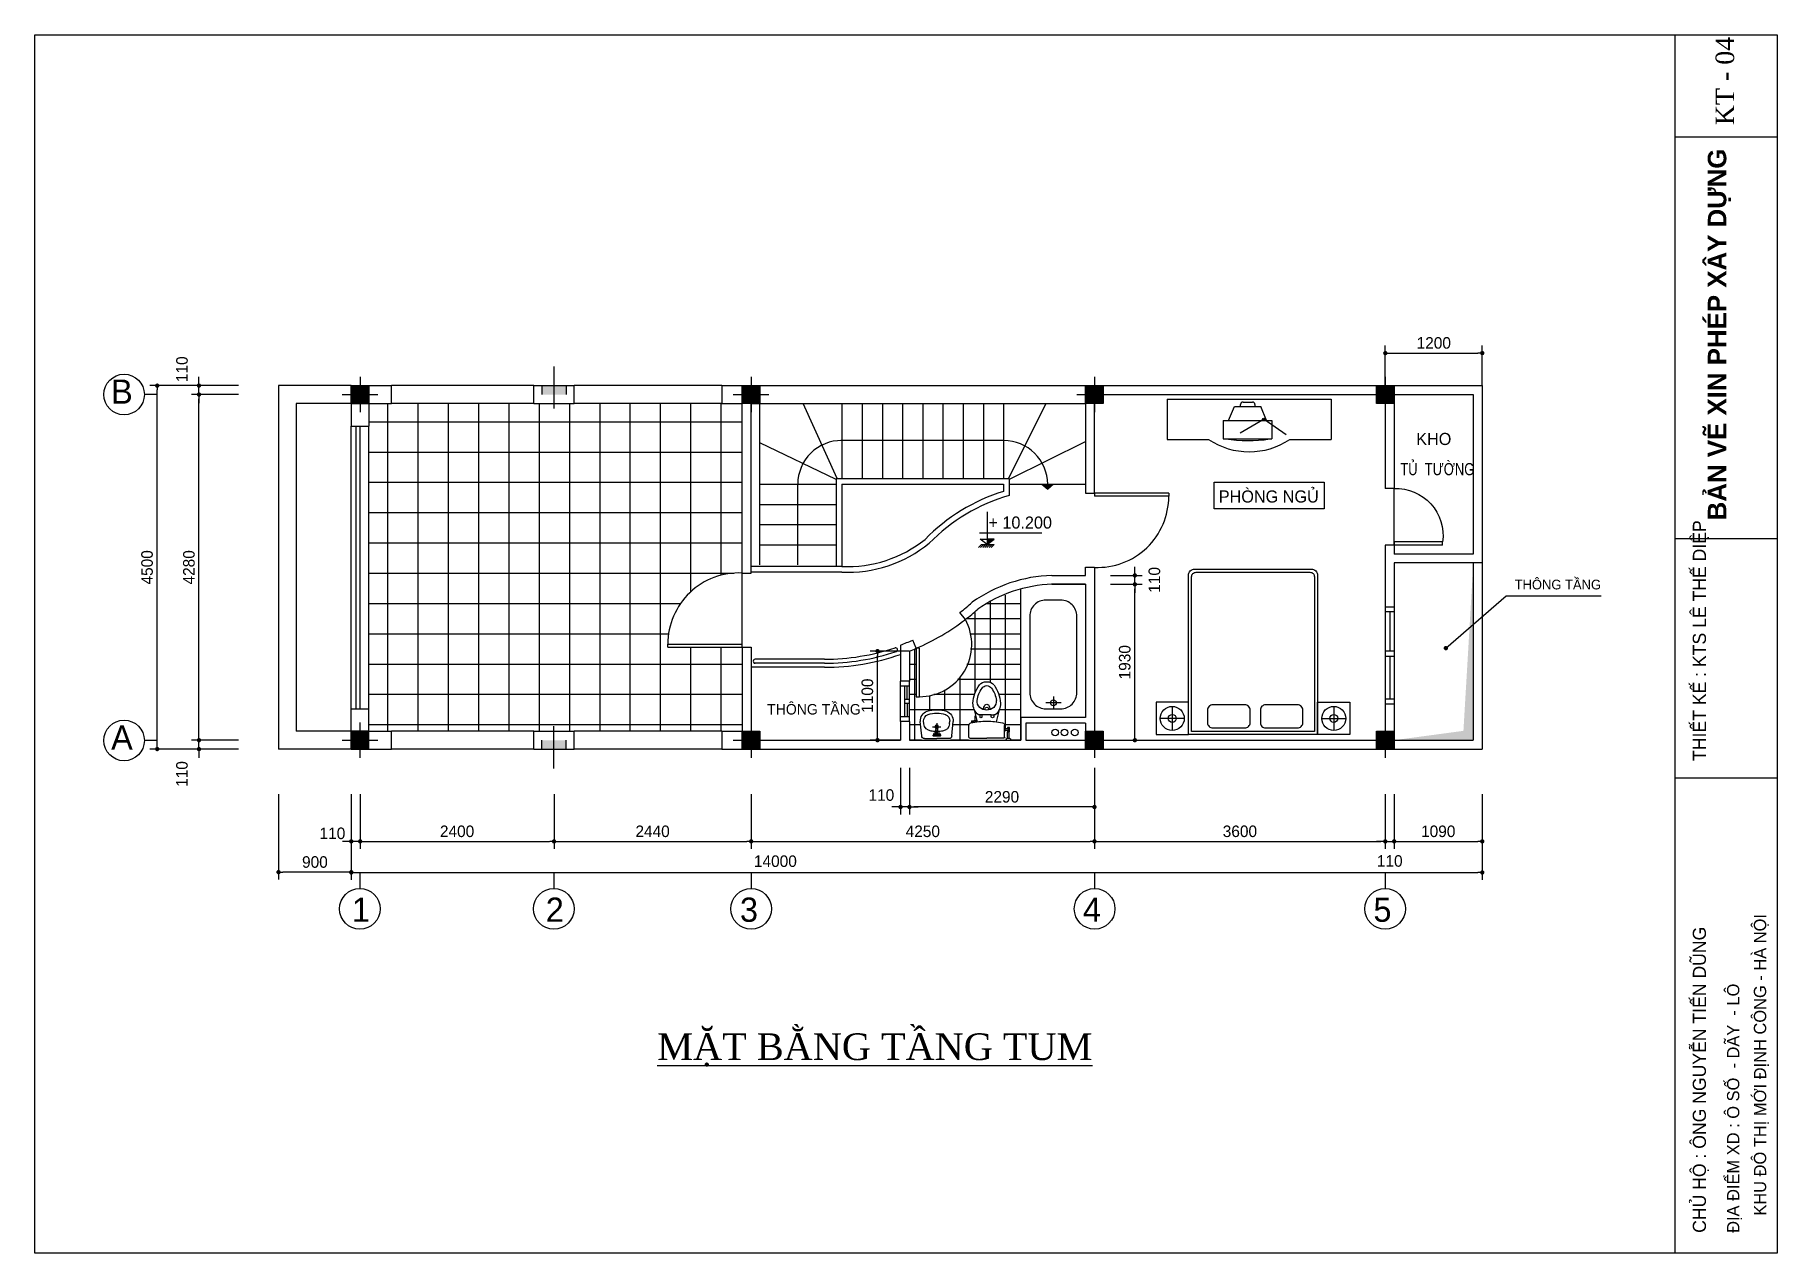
# Model space of a CAD drawing. Extents: x -13783 to 50918, y -8879 to 37156.
# Drawn here: x -13783 to 7784, y 6206 to 21290 of the extents above; entities that cross this region are included whole.
import ezdxf

# ---------------------------------------------------------------- set-up
doc = ezdxf.new("R2010")
doc.units = 0
doc.header["$LTSCALE"] = 600
doc.header["$MEASUREMENT"] = 0
doc.layers.get('0').update_dxf_attribs({"linetype": 'CONTINUOUS'})
doc.layers.get('Defpoints').update_dxf_attribs({"linetype": 'CONTINUOUS'})
for name, color, linetype in [('1', 1, 'CONTINUOUS'), ('3', 33, 'CONTINUOUS'), ('4', 4, 'CONTINUOUS'), ('9', 54, 'CONTINUOUS'), ('CAT', 7, 'CONTINUOUS'), ('COT', 2, 'CONTINUOUS'), ('D', 4, 'CONTINUOUS'), ('S', 53, 'CONTINUOUS'), ('THAY', 4, 'CONTINUOUS'), ('TUONG', 21, 'CONTINUOUS')]:
    doc.layers.add(name, color=color, linetype=linetype)
doc.styles.add('3', font='VHAVAN.ttf')
doc.styles.add('MATBANG-350', font='VHTIME.ttf', dxfattribs={"height": 350})
doc.styles.get("Standard").update_dxf_attribs({"font": 'VHARIAL.ttf'})
doc.styles.add('TT', font='VHAVAN.ttf')
doc.dimstyles.new('MB051', dxfattribs={"dimscale": 0.51, "dimtxt": 280, "dimasz": 105, "dimexe": 180, "dimexo": 0, "dimgap": 100, "dimtad": 1, "dimdec": 0, "dimzin": 0, "dimdsep": 46, "dimtxsty": 'TT', "dimblk1": 'DOT', "dimblk2": 'DOT', "dimsah": 1, "dimcen": 100, "dimdle": 60, "dimclrd": 251, "dimclre": 251, "dimclrt": 4, "dimadec": 0, "dimazin": 0, "dimtfac": 1, "dimtdec": 1, "dimtofl": 0, "dimtmove": 2, "dimatfit": 3, "dimldrblk": 'DOT', "dimfxl": 0, "dimtolj": 1, "dimtzin": 0, "dimarcsym": 0})

msp = doc.modelspace()

# ---------------------------------------------------------------- texts
at = {"color": 4, "style": 'MATBANG-350'}
msp.add_text('kt - 04', height=229.02, rotation=90, dxfattribs=at).set_placement((7251.3, 20170.7))
at = {"layer": '1', "color": 4, "style": '3'}
for s, height, p in [('thiÕt kÕ : kts lª thÕ diÖp', 162.988, (6902.7, 12300.4)), ('khu ®« thÞ míi ®Þnh c«ng - hµ néi', 152.123, (7648, 6669.9)), ('chñ hé : «ng nguyÔn tiÕn dòng', 162.988, (6902.7, 6457)), ('®Þa ®iÓm xd : « sè  - d·y  - l« ', 152.123, (7315.4, 6457))]:
    msp.add_text(s, height=height, rotation=90, dxfattribs=at).set_placement(p)
at = {"layer": '1', "color": 2, "insert": (-6078.4, 8927.2), "char_height": 330, "attachment_point": 1}
msp.add_mtext('\\f.VnTimeH|b0|i0|c0|p34;\\LmÆt b»ng tÇng tum', dxfattribs=at)
at = {"layer": '9', "color": 4, "style": 'TT'}
for s, height, p in [('kho', 150, (3316.1, 16211.8)), ('phßng ngñ', 150, (872.6, 15499.4)), ('+ 10.200', 150, (-1979.2, 15176.8)), ('th«ng tÇng', 130, (-4718.6, 12874.8))]:
    msp.add_text(s, height=height, dxfattribs=at).set_placement(p)
at = {"layer": '9', "color": 4, "style": 'TT', "width": 0.8}
msp.add_text('tñ  t\xadêng ', height=150, dxfattribs=at).set_placement((3118.8, 15838.1))
at = {"layer": '9', "color": 2, "style": 'TT'}
for s, p in [('1', (-9858.3, 10308.3)), ('2', (-7458.3, 10308.3)), ('3', (-5054.8, 10308.3)), ('4', (-809.3, 10308.3)), ('5', (2786.9, 10308.3))]:
    msp.add_text(s, height=300, dxfattribs=at).set_placement(p)
at = {"layer": '9', "color": 2, "char_height": 300, "width": 149.66, "attachment_point": 1, "style": 'TT'}
for s, insert in [('b', (-12838.8, 17022.7)), ('a', (-12838.8, 12739.7))]:
    msp.add_mtext(s, dxfattribs=dict(at, insert=insert))
at = {"layer": '9', "color": 4, "insert": (4534.4, 14483), "char_height": 120, "attachment_point": 4, "style": 'TT'}
msp.add_mtext('\\A1;th«ng tÇng', dxfattribs=at)
at = {"layer": 'TUONG', "color": 7, "insert": (6925.6, 17580.6), "char_height": 229.019, "attachment_point": 2, "rotation": 90, "style": 'MATBANG-350'}
msp.add_mtext('\\f.VnArialH|b1|i0|c0|p34;\\C4;b¶n vÏ xin phÐp x©y dùng', dxfattribs=at)

# ---------------------------------------------------------------- blocks, each defined once
blk = doc.blocks.new('_DOT')
at = {"color": 0, "linetype": 'ByBlock'}
blk.add_line((-0.5, 0), (-1, 0), dxfattribs=at)
at = {"color": 0, "linetype": 'ByBlock', "const_width": 0.5}
blk.add_lwpolyline([(-0.25, 0, 1), (0.25, 0, 1)], format="xyb", close=True, dxfattribs=at)
blk = doc.blocks.new('*D44')
at = {"color": 251, "linetype": 'ByBlock'}
for p, q in [((-8479, 11890), (-8479, 10827)), ((5521, 11890), (5521, 10827)), ((-8426, 10919), (5467, 10919))]:
    blk.add_line(p, q, dxfattribs=at)
at = {"layer": 'Defpoints', "color": 0, "linetype": 'ByBlock'}
for p in [(-8479, 11890), (5521, 11890), (5521, 10919)]:
    blk.add_point(p, dxfattribs=at)
at = {"color": 251, "linetype": 'ByBlock', "xscale": 53.55, "yscale": 53.55, "zscale": 53.55, "rotation": 180}
blk.add_blockref('_DOT', (-8479, 10919), dxfattribs=at)
at = {"color": 251, "linetype": 'ByBlock', "xscale": 53.55, "yscale": 53.55, "zscale": 53.55}
blk.add_blockref('_DOT', (5521, 10919), dxfattribs=at)
at = {"color": 4, "linetype": 'ByBlock', "insert": (-3229, 11058), "char_height": 142.8, "attachment_point": 5, "style": 'TT'}
blk.add_mtext('\\A1;14000', dxfattribs=at)
blk = doc.blocks.new('*D43')
at = {"color": 251, "linetype": 'ByBlock'}
for p, q in [((721, 11890), (721, 11212)), ((4321, 11890), (4321, 11212)), ((774, 11304), (4267, 11304))]:
    blk.add_line(p, q, dxfattribs=at)
at = {"layer": 'Defpoints', "color": 0, "linetype": 'ByBlock'}
for p in [(721, 11890), (4321, 11890), (4321, 11304)]:
    blk.add_point(p, dxfattribs=at)
at = {"color": 251, "linetype": 'ByBlock', "xscale": 53.55, "yscale": 53.55, "zscale": 53.55, "rotation": 180}
blk.add_blockref('_DOT', (721, 11304), dxfattribs=at)
at = {"color": 251, "linetype": 'ByBlock', "xscale": 53.55, "yscale": 53.55, "zscale": 53.55}
blk.add_blockref('_DOT', (4321, 11304), dxfattribs=at)
at = {"color": 4, "linetype": 'ByBlock', "insert": (2521, 11428), "char_height": 142.8, "attachment_point": 5, "style": 'TT'}
blk.add_mtext('\\A1;3600', dxfattribs=at)
blk = doc.blocks.new('D92')
at = {"layer": 'D', "color": 4}
for p, q in [((0, 920), (0, 0)), ((0, 920), (40, 920)), ((40, 920), (40, 0)), ((0, 0), (40, 0))]:
    blk.add_line(p, q, dxfattribs=at)
at = {"layer": 'D', "color": 1}
blk.add_arc((40, 39), 881, 357.4539, 90, dxfattribs=at)
blk = doc.blocks.new('*D45')
at = {"color": 251, "linetype": 'ByBlock'}
for p, q in [((-5969, 11890), (-5969, 11212)), ((-3529, 11890), (-3529, 11212)), ((-5916, 11304), (-3583, 11304))]:
    blk.add_line(p, q, dxfattribs=at)
at = {"layer": 'Defpoints', "color": 0, "linetype": 'ByBlock'}
for p in [(-5969, 11890), (-3529, 11890), (-3529, 11304)]:
    blk.add_point(p, dxfattribs=at)
at = {"color": 251, "linetype": 'ByBlock', "xscale": 53.55, "yscale": 53.55, "zscale": 53.55, "rotation": 180}
blk.add_blockref('_DOT', (-5969, 11304), dxfattribs=at)
at = {"color": 251, "linetype": 'ByBlock', "xscale": 53.55, "yscale": 53.55, "zscale": 53.55}
blk.add_blockref('_DOT', (-3529, 11304), dxfattribs=at)
at = {"color": 4, "linetype": 'ByBlock', "insert": (-4749, 11428), "char_height": 142.8, "attachment_point": 5, "style": 'TT'}
blk.add_mtext('\\A1;2440', dxfattribs=at)
blk = doc.blocks.new('*D51')
at = {"color": 251, "linetype": 'ByBlock'}
for p, q in [((-9379, 11888), (-9379, 10831)), ((-8479, 11888), (-8479, 10831)), ((-8533, 10923), (-9326, 10923))]:
    blk.add_line(p, q, dxfattribs=at)
at = {"layer": 'Defpoints', "color": 0, "linetype": 'ByBlock'}
for p in [(-9379, 11888), (-8479, 11888), (-9379, 10923)]:
    blk.add_point(p, dxfattribs=at)
at = {"color": 251, "linetype": 'ByBlock', "xscale": 53.55, "yscale": 53.55, "zscale": 53.55, "rotation": 180}
blk.add_blockref('_DOT', (-9379, 10923), dxfattribs=at)
at = {"color": 251, "linetype": 'ByBlock', "xscale": 53.55, "yscale": 53.55, "zscale": 53.55}
blk.add_blockref('_DOT', (-8479, 10923), dxfattribs=at)
at = {"color": 4, "linetype": 'ByBlock', "insert": (-8929, 11048), "char_height": 142.8, "attachment_point": 5, "style": 'TT'}
blk.add_mtext('\\A1;900', dxfattribs=at)
blk = doc.blocks.new('*D50')
at = {"color": 251, "linetype": 'ByBlock'}
for p, q in [((-8479, 11780), (-8479, 11212)), ((-8369, 11780), (-8369, 11212)), ((-8533, 11304), (-8587, 11304)), ((-8369, 11304), (-8479, 11304)), ((-8316, 11304), (-8262, 11304))]:
    blk.add_line(p, q, dxfattribs=at)
at = {"layer": 'Defpoints', "color": 0, "linetype": 'ByBlock'}
for p in [(-8479, 11780), (-8369, 11780), (-8479, 11304)]:
    blk.add_point(p, dxfattribs=at)
at = {"color": 251, "linetype": 'ByBlock', "xscale": 53.55, "yscale": 53.55, "zscale": 53.55}
blk.add_blockref('_DOT', (-8479, 11304), dxfattribs=at)
at = {"color": 251, "linetype": 'ByBlock', "xscale": 53.55, "yscale": 53.55, "zscale": 53.55, "rotation": 180}
blk.add_blockref('_DOT', (-8369, 11304), dxfattribs=at)
at = {"color": 4, "linetype": 'ByBlock', "insert": (-8712, 11403), "char_height": 142.8, "attachment_point": 5, "style": 'TT'}
blk.add_mtext('\\A1;110', dxfattribs=at)
blk = doc.blocks.new('*D46')
at = {"color": 251, "linetype": 'ByBlock'}
for p, q in [((-8369, 11890), (-8369, 11212)), ((-5969, 11890), (-5969, 11212)), ((-8316, 11304), (-6023, 11304))]:
    blk.add_line(p, q, dxfattribs=at)
at = {"layer": 'Defpoints', "color": 0, "linetype": 'ByBlock'}
for p in [(-8369, 11890), (-5969, 11890), (-5969, 11304)]:
    blk.add_point(p, dxfattribs=at)
at = {"color": 251, "linetype": 'ByBlock', "xscale": 53.55, "yscale": 53.55, "zscale": 53.55, "rotation": 180}
blk.add_blockref('_DOT', (-8369, 11304), dxfattribs=at)
at = {"color": 251, "linetype": 'ByBlock', "xscale": 53.55, "yscale": 53.55, "zscale": 53.55}
blk.add_blockref('_DOT', (-5969, 11304), dxfattribs=at)
at = {"color": 4, "linetype": 'ByBlock', "insert": (-7169, 11428), "char_height": 142.8, "attachment_point": 5, "style": 'TT'}
blk.add_mtext('\\A1;2400', dxfattribs=at)
blk = doc.blocks.new('*D48')
at = {"color": 251, "linetype": 'ByBlock'}
for p, q in [((-9873, 16837), (-10455, 16837)), ((-10364, 12611), (-10364, 16783)), ((-9873, 12557), (-10455, 12557))]:
    blk.add_line(p, q, dxfattribs=at)
at = {"layer": 'Defpoints', "color": 0, "linetype": 'ByBlock'}
for p in [(-10364, 16837), (-9873, 16837), (-9873, 12557)]:
    blk.add_point(p, dxfattribs=at)
at = {"color": 251, "linetype": 'ByBlock', "xscale": 53.55, "yscale": 53.55, "zscale": 53.55}
for p, rotation in [((-10364, 16837), 90), ((-10364, 12557), 270)]:
    blk.add_blockref('_DOT', p, dxfattribs=dict(at, rotation=rotation))
at = {"color": 4, "linetype": 'ByBlock', "insert": (-10488, 14697), "char_height": 142.8, "attachment_point": 5, "rotation": 90, "style": 'TT'}
blk.add_mtext('\\A1;4280', dxfattribs=at)
blk = doc.blocks.new('*D47')
at = {"color": 251, "linetype": 'ByBlock'}
for p, q in [((-9873, 16947), (-10973, 16947)), ((-10881, 12501), (-10881, 16893)), ((-9873, 12447), (-10973, 12447))]:
    blk.add_line(p, q, dxfattribs=at)
at = {"layer": 'Defpoints', "color": 0, "linetype": 'ByBlock'}
for p in [(-10881, 16947), (-9873, 16947), (-9873, 12447)]:
    blk.add_point(p, dxfattribs=at)
at = {"color": 251, "linetype": 'ByBlock', "xscale": 53.55, "yscale": 53.55, "zscale": 53.55}
for p, rotation in [((-10881, 16947), 90), ((-10881, 12447), 270)]:
    blk.add_blockref('_DOT', p, dxfattribs=dict(at, rotation=rotation))
at = {"color": 4, "linetype": 'ByBlock', "insert": (-11006, 14697), "char_height": 142.8, "attachment_point": 5, "rotation": 90, "style": 'TT'}
blk.add_mtext('\\A1;4500', dxfattribs=at)
blk = doc.blocks.new('*D49')
at = {"color": 251, "linetype": 'ByBlock'}
for p, q in [((-9873, 12557), (-10455, 12557)), ((-10364, 12611), (-10364, 12664)), ((-10364, 12447), (-10364, 12557)), ((-9873, 12447), (-10455, 12447)), ((-10364, 12393), (-10364, 12340))]:
    blk.add_line(p, q, dxfattribs=at)
at = {"layer": 'Defpoints', "color": 0, "linetype": 'ByBlock'}
for p in [(-10364, 12557), (-9873, 12557), (-9873, 12447)]:
    blk.add_point(p, dxfattribs=at)
at = {"color": 251, "linetype": 'ByBlock', "xscale": 53.55, "yscale": 53.55, "zscale": 53.55}
for p, rotation in [((-10364, 12557), 270), ((-10364, 12447), 90)]:
    blk.add_blockref('_DOT', p, dxfattribs=dict(at, rotation=rotation))
at = {"color": 4, "linetype": 'ByBlock', "insert": (-10574, 12138), "char_height": 142.8, "attachment_point": 5, "rotation": 90, "style": 'TT'}
blk.add_mtext('\\A1;110', dxfattribs=at)
blk = doc.blocks.new('*D52')
at = {"color": 251, "linetype": 'ByBlock'}
for p, q in [((-10364, 17001), (-10364, 17054)), ((-9873, 16947), (-10455, 16947)), ((-9873, 16837), (-10455, 16837)), ((-10364, 16837), (-10364, 16947)), ((-10364, 16783), (-10364, 16730))]:
    blk.add_line(p, q, dxfattribs=at)
at = {"layer": 'Defpoints', "color": 0, "linetype": 'ByBlock'}
for p in [(-10364, 16947), (-9873, 16947), (-9873, 16837)]:
    blk.add_point(p, dxfattribs=at)
at = {"color": 251, "linetype": 'ByBlock', "xscale": 53.55, "yscale": 53.55, "zscale": 53.55}
for p, rotation in [((-10364, 16947), 270), ((-10364, 16837), 90)]:
    blk.add_blockref('_DOT', p, dxfattribs=dict(at, rotation=rotation))
at = {"color": 4, "linetype": 'ByBlock', "insert": (-10574, 17150), "char_height": 142.8, "attachment_point": 5, "rotation": 90, "style": 'TT'}
blk.add_mtext('\\A1;110', dxfattribs=at)
blk = doc.blocks.new('*D53')
at = {"color": 251, "linetype": 'ByBlock'}
for p, q in [((-3529, 11890), (-3529, 11212)), ((721, 11890), (721, 11212)), ((-3476, 11304), (667, 11304))]:
    blk.add_line(p, q, dxfattribs=at)
at = {"layer": 'Defpoints', "color": 0, "linetype": 'ByBlock'}
for p in [(-3529, 11890), (721, 11890), (721, 11304)]:
    blk.add_point(p, dxfattribs=at)
at = {"color": 251, "linetype": 'ByBlock', "xscale": 53.55, "yscale": 53.55, "zscale": 53.55, "rotation": 180}
blk.add_blockref('_DOT', (-3529, 11304), dxfattribs=at)
at = {"color": 251, "linetype": 'ByBlock', "xscale": 53.55, "yscale": 53.55, "zscale": 53.55}
blk.add_blockref('_DOT', (721, 11304), dxfattribs=at)
at = {"color": 4, "linetype": 'ByBlock', "insert": (-1404, 11428), "char_height": 142.8, "attachment_point": 5, "style": 'TT'}
blk.add_mtext('\\A1;4250', dxfattribs=at)
blk = doc.blocks.new('COT')
at = {"layer": '1'}
h = blk.add_hatch(color=256, dxfattribs=at)
h.paths.add_polyline_path([(0, 0), (110, 0), (110, 110), (0, 110)])
h.paths.add_polyline_path([(0, 0), (0, 110), (-110, 110), (-110, 0)])
h.paths.add_polyline_path([(0, 0), (-110, 0), (-110, -110), (0, -110)])
h.paths.add_polyline_path([(0, 0), (0, -110), (110, -110), (110, 0)])
for p, q in [((0, -220), (0, 220)), ((-220, 0), (220, 0))]:
    blk.add_line(p, q, dxfattribs=at)
blk.add_lwpolyline([(-110, -110), (110, -110), (110, 110), (-110, 110)], close=True, dxfattribs=at)
blk = doc.blocks.new('GUONG2')
at = {"color": 44}
for p, q in [((975, 1877), (975, 2174)), ((826, 2026), (1124, 2026)), ((826, 26), (1124, 26)), ((975, 174), (975, -123))]:
    blk.add_line(p, q, dxfattribs=at)
for points in [[(1175, 1826), (775, 1826), (775, 2226), (1175, 2226)], [(1175, 226), (775, 226), (775, -174), (1175, -174)]]:
    blk.add_lwpolyline(points, close=True, dxfattribs=at)
for points in [[(-795, 1826), (1175, 1826), (1175, 226), (-795, 226, -0.414214), (-875, 306), (-875, 1746, -0.414214)], [(-780, 1786), (1135, 1786), (1135, 266), (-780, 266, -0.414214), (-835, 321), (-835, 1731, -0.414214)], [(806, 1578), (806, 1182, 0.414214), (871, 1117), (1028, 1117, 0.414214), (1093, 1182), (1093, 1578, 0.414214), (1028, 1643), (871, 1643, 0.414214)], [(806, 925), (806, 528, 0.414214), (871, 463), (1028, 463, 0.414214), (1093, 528), (1093, 925, 0.414214), (1028, 990), (871, 990, 0.414214)]]:
    blk.add_lwpolyline(points, format="xyb", close=True, dxfattribs=at)
for centre, radius in [((975, 2026), 149), ((975, 2026), 48.7), ((975, 26), 149), ((975, 26), 48.7)]:
    blk.add_circle(centre, radius, dxfattribs=at)
blk = doc.blocks.new('TV')
at = {"layer": '1', "color": 44}
for p, q in [((-697, 266), (1337, 266)), ((-697, 266), (-697, -234)), ((244, 228), (361, 228)), ((1337, 266), (1337, -234)), ((0, 0), (600, 0)), ((0, 0), (0, -228)), ((65, 0), (137, 173)), ((137, 173), (463, 173)), ((504, 15), (210, -155)), ((214, 173), (214, 198)), ((391, 198), (391, 173)), ((535, 0), (463, 173)), ((504, 15), (776, -172)), ((600, 0), (600, -228)), ((-697, -234), (-184, -234)), ((0, -228), (600, -228)), ((824, -234), (1337, -234))]:
    blk.add_line(p, q, dxfattribs=at)
blk.add_circle((500, 14), 15.5, dxfattribs=at)
for centre, radius, start, end in [((244, 198), 30, 90, 180), ((361, 198), 30, 0, 90), ((320, 521), 908, 236.2754, 303.7246), ((304, 1505), 1754, 261.0106, 278.7577)]:
    blk.add_arc(centre, radius, start, end, dxfattribs=at)
blk = doc.blocks.new('*D55')
at = {"color": 251, "linetype": 'ByBlock'}
for p, q in [((4321, 11890), (4321, 11212)), ((4431, 11890), (4431, 11212)), ((4267, 11304), (4213, 11304)), ((4321, 11304), (4431, 11304)), ((4484, 11304), (4538, 11304))]:
    blk.add_line(p, q, dxfattribs=at)
at = {"layer": 'Defpoints', "color": 0, "linetype": 'ByBlock'}
for p in [(4321, 11890), (4431, 11890), (4431, 11304)]:
    blk.add_point(p, dxfattribs=at)
at = {"color": 251, "linetype": 'ByBlock', "xscale": 53.55, "yscale": 53.55, "zscale": 53.55}
blk.add_blockref('_DOT', (4321, 11304), dxfattribs=at)
at = {"color": 251, "linetype": 'ByBlock', "xscale": 53.55, "yscale": 53.55, "zscale": 53.55, "rotation": 180}
blk.add_blockref('_DOT', (4431, 11304), dxfattribs=at)
at = {"color": 4, "linetype": 'ByBlock', "insert": (4376, 11061), "char_height": 142.8, "attachment_point": 5, "style": 'TT'}
blk.add_mtext('\\A1;110', dxfattribs=at)
blk = doc.blocks.new('*D54')
at = {"color": 251, "linetype": 'ByBlock'}
for p, q in [((4431, 11890), (4431, 11212)), ((5521, 11890), (5521, 11212)), ((4484, 11304), (5467, 11304))]:
    blk.add_line(p, q, dxfattribs=at)
at = {"layer": 'Defpoints', "color": 0, "linetype": 'ByBlock'}
for p in [(4431, 11890), (5521, 11890), (5521, 11304)]:
    blk.add_point(p, dxfattribs=at)
at = {"color": 251, "linetype": 'ByBlock', "xscale": 53.55, "yscale": 53.55, "zscale": 53.55, "rotation": 180}
blk.add_blockref('_DOT', (4431, 11304), dxfattribs=at)
at = {"color": 251, "linetype": 'ByBlock', "xscale": 53.55, "yscale": 53.55, "zscale": 53.55}
blk.add_blockref('_DOT', (5521, 11304), dxfattribs=at)
at = {"color": 4, "linetype": 'ByBlock', "insert": (4976, 11428), "char_height": 142.8, "attachment_point": 5, "style": 'TT'}
blk.add_mtext('\\A1;1090', dxfattribs=at)
blk = doc.blocks.new('D70')
at = {"layer": 'D', "color": 4}
for p, q in [((0, 600), (0, 0)), ((0, 600), (40, 600)), ((40, 600), (40, 0)), ((40, 0), (0, 0)), ((0, 0), (40, 0))]:
    blk.add_line(p, q, dxfattribs=at)
at = {"layer": 'D', "color": 1}
blk.add_lwpolyline([(40, 0), (700, 0)], dxfattribs=at)
blk.add_arc((118, 22), 583, 357.8054, 97.6472, dxfattribs=at)
blk = doc.blocks.new('SD12')
at = {"layer": 'S'}
for p, q in [((0, 0), (1200, 0)), ((1140, -110), (1140, 0)), ((0, -110), (1200, -110)), ((60, -110), (60, 0)), ((60, -55), (421, -55)), ((60, -55), (546, -55)), ((546, -110), (546, 0)), ((615, -110), (615, 0)), ((615, -55), (1140, -55))]:
    blk.add_line(p, q, dxfattribs=at)
blk = doc.blocks.new('*D86')
at = {"color": 251, "linetype": 'ByBlock'}
for p, q in [((921, 14487), (1313, 14487)), ((1221, 12611), (1221, 14433)), ((921, 12557), (1313, 12557))]:
    blk.add_line(p, q, dxfattribs=at)
at = {"layer": 'Defpoints', "color": 0, "linetype": 'ByBlock'}
for p in [(921, 14487), (1221, 14487), (921, 12557)]:
    blk.add_point(p, dxfattribs=at)
at = {"color": 251, "linetype": 'ByBlock', "xscale": 53.55, "yscale": 53.55, "zscale": 53.55}
for p, rotation in [((1221, 14487), 90), ((1221, 12557), 270)]:
    blk.add_blockref('_DOT', p, dxfattribs=dict(at, rotation=rotation))
at = {"color": 4, "linetype": 'ByBlock', "insert": (1096, 13522), "char_height": 142.8, "attachment_point": 5, "rotation": 90, "style": 'TT'}
blk.add_mtext('\\A1;1930', dxfattribs=at)
blk = doc.blocks.new('*D87')
at = {"color": 251, "linetype": 'ByBlock'}
for p, q in [((1221, 14651), (1221, 14704)), ((921, 14597), (1313, 14597)), ((921, 14487), (1313, 14487)), ((1221, 14487), (1221, 14597)), ((1221, 14433), (1221, 14380))]:
    blk.add_line(p, q, dxfattribs=at)
at = {"layer": 'Defpoints', "color": 0, "linetype": 'ByBlock'}
for p in [(921, 14597), (921, 14487), (1221, 14597)]:
    blk.add_point(p, dxfattribs=at)
at = {"color": 251, "linetype": 'ByBlock', "xscale": 53.55, "yscale": 53.55, "zscale": 53.55}
for p, rotation in [((1221, 14597), 270), ((1221, 14487), 90)]:
    blk.add_blockref('_DOT', p, dxfattribs=dict(at, rotation=rotation))
at = {"color": 4, "linetype": 'ByBlock', "insert": (1463, 14542), "char_height": 142.8, "attachment_point": 5, "rotation": 90, "style": 'TT'}
blk.add_mtext('\\A1;110', dxfattribs=at)
blk = doc.blocks.new('*D88')
at = {"color": 251, "linetype": 'ByBlock'}
for p, q in [((-1569, 12216), (-1569, 11638)), ((721, 12216), (721, 11638)), ((667, 11730), (-1516, 11730))]:
    blk.add_line(p, q, dxfattribs=at)
at = {"layer": 'Defpoints', "color": 0, "linetype": 'ByBlock'}
for p in [(-1569, 12216), (721, 12216), (-1569, 11730)]:
    blk.add_point(p, dxfattribs=at)
at = {"color": 251, "linetype": 'ByBlock', "xscale": 53.55, "yscale": 53.55, "zscale": 53.55, "rotation": 180}
blk.add_blockref('_DOT', (-1569, 11730), dxfattribs=at)
at = {"color": 251, "linetype": 'ByBlock', "xscale": 53.55, "yscale": 53.55, "zscale": 53.55}
blk.add_blockref('_DOT', (721, 11730), dxfattribs=at)
at = {"color": 4, "linetype": 'ByBlock', "insert": (-424, 11855), "char_height": 142.8, "attachment_point": 5, "style": 'TT'}
blk.add_mtext('\\A1;2290', dxfattribs=at)
blk = doc.blocks.new('*D89')
at = {"color": 251, "linetype": 'ByBlock'}
for p, q in [((-1679, 12216), (-1679, 11638)), ((-1569, 12216), (-1569, 11638)), ((-1733, 11730), (-1786, 11730)), ((-1569, 11730), (-1679, 11730)), ((-1516, 11730), (-1462, 11730))]:
    blk.add_line(p, q, dxfattribs=at)
at = {"layer": 'Defpoints', "color": 0, "linetype": 'ByBlock'}
for p in [(-1679, 12216), (-1569, 12216), (-1679, 11730)]:
    blk.add_point(p, dxfattribs=at)
at = {"color": 251, "linetype": 'ByBlock', "xscale": 53.55, "yscale": 53.55, "zscale": 53.55}
blk.add_blockref('_DOT', (-1679, 11730), dxfattribs=at)
at = {"color": 251, "linetype": 'ByBlock', "xscale": 53.55, "yscale": 53.55, "zscale": 53.55, "rotation": 180}
blk.add_blockref('_DOT', (-1569, 11730), dxfattribs=at)
at = {"color": 4, "linetype": 'ByBlock', "insert": (-1917, 11877), "char_height": 142.8, "attachment_point": 5, "style": 'TT'}
blk.add_mtext('\\A1;110', dxfattribs=at)
blk = doc.blocks.new('*D94')
at = {"color": 251, "linetype": 'ByBlock'}
for p, q in [((4321, 16947), (4321, 17442)), ((4374, 17350), (5467, 17350)), ((5521, 16947), (5521, 17442))]:
    blk.add_line(p, q, dxfattribs=at)
at = {"layer": 'Defpoints', "color": 0, "linetype": 'ByBlock'}
for p in [(5521, 17350), (4321, 16947), (5521, 16947)]:
    blk.add_point(p, dxfattribs=at)
at = {"color": 251, "linetype": 'ByBlock', "xscale": 53.55, "yscale": 53.55, "zscale": 53.55, "rotation": 180}
blk.add_blockref('_DOT', (4321, 17350), dxfattribs=at)
at = {"color": 251, "linetype": 'ByBlock', "xscale": 53.55, "yscale": 53.55, "zscale": 53.55}
blk.add_blockref('_DOT', (5521, 17350), dxfattribs=at)
at = {"color": 4, "linetype": 'ByBlock', "insert": (4921, 17475), "char_height": 142.8, "attachment_point": 5, "style": 'TT'}
blk.add_mtext('\\A1;1200', dxfattribs=at)
blk = doc.blocks.new('*D99')
at = {"color": 251, "linetype": 'ByBlock'}
for p, q in [((-1570, 13660), (-2057, 13660)), ((-1965, 12611), (-1965, 13606)), ((-1680, 12557), (-2057, 12557))]:
    blk.add_line(p, q, dxfattribs=at)
at = {"layer": 'Defpoints', "color": 0, "linetype": 'ByBlock'}
for p in [(-1965, 13660), (-1570, 13660), (-1680, 12557)]:
    blk.add_point(p, dxfattribs=at)
at = {"color": 251, "linetype": 'ByBlock', "xscale": 53.55, "yscale": 53.55, "zscale": 53.55}
for p, rotation in [((-1965, 13660), 90), ((-1965, 12557), 270)]:
    blk.add_blockref('_DOT', p, dxfattribs=dict(at, rotation=rotation))
at = {"color": 4, "linetype": 'ByBlock', "insert": (-2090, 13108), "char_height": 142.8, "attachment_point": 5, "rotation": 90, "style": 'TT'}
blk.add_mtext('\\A1;1100', dxfattribs=at)
blk = doc.blocks.new('LAVABO1')
at = {"layer": '1', "color": 4}
for p, q in [((-154, 139), (-154, 0)), ((-154, -139), (-154, 0)), ((-124, 169), (40, 185)), ((13, 145), (44, 148)), ((-124, -169), (40, -185)), ((13, -145), (44, -148))]:
    blk.add_line(p, q, dxfattribs=at)
at = {"layer": '1', "color": 9}
for p, q in [((-99, 38), (-116, 43)), ((-105, 6), (-69, 6)), ((-101, 10), (-52, 13)), ((-94, 32), (-94, 11)), ((18, 0), (-44, 0)), ((-22, -48), (-22, 46)), ((-99, -37), (-116, -42)), ((-105, -6), (-69, -6)), ((-101, -11), (-52, -11)), ((-94, -11), (-94, -31))]:
    blk.add_line(p, q, dxfattribs=at)
for centre, radius in [((-112, 28), 5.92), ((-21, 0), 20.5), ((-21, 0), 9.23), ((-112, -26), 5.92)]:
    blk.add_circle(centre, radius, dxfattribs=at)
at = {"layer": '1', "color": 4}
for centre, radius, start, end in [((-124, 139), 29.9, 90, 180), ((393, 0), 468, 172.0553, 178.57), ((22, 52), 93.5, 95.6718, 172.0553), ((45, 70), 115, 19.6018, 92.554), ((45, 70), 77.6, 19.6018, 92.554), ((-149, 11), 280, 358.0465, 17.937), ((-149, 11), 318, 358.0465, 17.937), ((-149, -11), 318, 342.063, 1.9535), ((-124, -139), 29.9, 180, 270), ((393, 0), 468, 181.3773, 187.9447), ((22, -52), 93.5, 187.9447, 264.3282), ((45, -70), 115, 267.446, 340.3982), ((45, -70), 77.6, 267.446, 340.3982), ((-149, -11), 280, 342.063, 1.9535)]:
    blk.add_arc(centre, radius, start, end, dxfattribs=at)
at = {"layer": '1', "color": 9}
for centre, radius, start, end in [((92, 1), 220, 170.4498, 189.5502), ((-118, 36), 7.48, 73.8628, 170.4498), ((-110, 0), 13.8, 27.3515, 334.5788), ((-105, 0), 6.16, 96.5252, 263.4748), ((-100, 32), 5.99, 0, 73.8628), ((-70, 0), 6.16, 276.5252, 83.4748), ((-57, 1), 12.8, 289.7044, 70.2956), ((-118, -35), 7.48, 189.5502, 286.1372), ((-100, -31), 5.99, 286.1372, 0)]:
    blk.add_arc(centre, radius, start, end, dxfattribs=at)
blk = doc.blocks.new('S500')
at = {"layer": '3'}
for p, q in [((0, 500), (0, 0)), ((110, 500), (110, 0)), ((55, 275), (110, 275)), ((55, 225), (110, 225))]:
    blk.add_line(p, q, dxfattribs=at)
at = {"layer": '3', "linetype": 'Continuous'}
for p, q in [((0, 440), (110, 440)), ((55, 440), (55, 60)), ((0, 60), (110, 60))]:
    blk.add_line(p, q, dxfattribs=at)
at = {"layer": '3', "color": 8, "linetype": 'Continuous'}
for p, q in [((82.5, 275), (82.5, 440)), ((82.5, 225), (82.5, 60))]:
    blk.add_line(p, q, dxfattribs=at)
blk = doc.blocks.new('XIBET1')
at = {"layer": '1', "color": 4}
for p, q in [((-214, 334), (-214, 190)), ((-199, 349), (8, 349)), ((216, 349), (8, 349)), ((230, 334), (230, 190)), ((-146, -4), (-109, 144)), ((162, -4), (125, 144))]:
    blk.add_line(p, q, dxfattribs=at)
at = {"layer": '1'}
for p, q in [((230, 261), (232, 261)), ((232, 221), (230, 221))]:
    blk.add_line(p, q, dxfattribs=at)
at = {"layer": '1', "color": 8}
for p, q in [((238, 255), (238, 227)), ((273, 253), (238, 252)), ((273, 234), (238, 233)), ((247, 362), (247, 364)), ((295, 351), (258, 351)), ((264, 271), (290, 271)), ((264, 253), (264, 271)), ((264, 267), (290, 267)), ((264, 218), (264, 234)), ((290, 222), (264, 222)), ((290, 218), (264, 218)), ((267, 351), (267, 271)), ((287, 351), (287, 271)), ((290, 271), (290, 218)), ((306, 364), (306, 362)), ((-181, 139), (-179, 151)), ((-121, 130), (-181, 139)), ((-179, 151), (-120, 143)), ((-175, 151), (-174, 154)), ((-161, 149), (-160, 151)), ((-158, 136), (-156, 148)), ((-120, 143), (-121, 131)), ((-120, 143), (-121, 130)), ((-78, 60), (-96, 60)), ((-78, 58), (-78, 87)), ((-49, 58), (-78, 58)), ((-49, 87), (-49, 58)), ((65, 60), (-49, 60)), ((65, 87), (65, 58)), ((65, 58), (95, 58)), ((95, 58), (95, 87)), ((112, 60), (95, 60))]:
    blk.add_line(p, q, dxfattribs=at)
at = {"layer": '1', "color": 4}
for centre, radius, start, end in [((-199, 334), 14.6, 90, 180), ((216, 334), 14.6, 0, 90), ((-178, 191), 35.8, 181.8798, 255.4377), ((-8, 996), 858, 257.9368, 271.0702), ((17, -79), 179, 128.8829, 182.1511), ((0, -111), 111, 85.7999, 184.6028), ((24, 996), 858, 268.9298, 282.0632), ((0, -79), 179, 357.8489, 51.1171), ((195, 191), 35.8, 284.5623, 358.1202), ((302, -48), 466, 184.6374, 214.4478), ((211, -78), 324, 187.4042, 216.4205), ((16, -111), 111, 355.3972, 94.2001), ((-194, -78), 324, 323.5795, 352.5958), ((-286, -48), 466, 325.5522, 355.3626), ((-1, -249), 102, 217.3914, 275.0553), ((8, -233), 68.9, 212.4421, 327.5579), ((17, -249), 102, 264.9447, 322.6086)]:
    blk.add_arc(centre, radius, start, end, dxfattribs=at)
at = {"layer": '1', "color": 8}
for centre, radius, start, end in [((232, 255), 6.07, 0, 90), ((232, 227), 6.07, 270, 0), ((258, 362), 10.8, 180, 270), ((273, 244), 13.5, 226.8143, 133.1857), ((273, 244), 9.45, 270, 90), ((295, 362), 10.8, 270, 0), ((-167, 151), 16.7, 227.4685, 296.0137), ((-64, 81), 15.8, 21.291, 158.709), ((80, 81), 15.8, 21.291, 158.709), ((57, -5), 90.4, 180.1343, 219.8111), ((8, -15), 21, 135.8467, 44.1533), ((6, -48), 23.6, 219.8111, 274.9288), ((10, -48), 23.6, 265.0712, 320.1889), ((-41, -5), 90.4, 320.1889, 359.8657)]:
    blk.add_arc(centre, radius, start, end, dxfattribs=at)

# ---------------------------------------------------------------- dimensions: what is measured, and where the dimension line sits
at = {"layer": '4'}
dim = msp.add_linear_dim(base=(4133, 10918.7), p1=(-9867, 11889.7), p2=(4133, 11889.7), dimstyle='MB051', dxfattribs=at)
dim.commit()
dim.dimension.update_dxf_attribs({"geometry": '*D44', "text_midpoint": (-4616.5, 11058.1), "dimtype": 160, "insert": (-1387.5, 0)})
for base, p1, p2, picture, middle in [((-7357, 11303.6), (-9757, 11889.7), (-7357, 11889.7), '*D46', (-8557, 11428.4)), ((-4917, 11303.6), (-7357, 11889.7), (-4917, 11889.7), '*D45', (-6137, 11428.4)), ((-667, 11303.6), (-4917, 11889.7), (-667, 11889.7), '*D53', (-2792, 11428.4)), ((2933, 11303.6), (-667, 11889.7), (2933, 11889.7), '*D43', (1133, 11428.4))]:
    dim = msp.add_linear_dim(base=base, p1=p1, p2=p2, dimstyle='MB051', dxfattribs=at)
    dim.commit()
    dim.dimension.update_dxf_attribs({"geometry": picture, "text_midpoint": middle, "insert": (-1387.5, 0)})
at = {"layer": '9'}
for base, p1, p2, picture, middle in [((4133, 17350.3), (2933, 16947), (4133, 16947), '*D94', (3533, 17475.1)), ((-2956.9, 11730.1), (-667, 12215.9), (-2956.9, 12215.9), '*D88', (-1812, 11855)), ((-10767, 10923.3), (-9867, 11887.5), (-10767, 11887.5), '*D51', (-10317, 11048.1)), ((3043, 11303.6), (2933, 11889.7), (3043, 11889.7), '*D55', (2988, 11061.4)), ((4133, 11303.6), (3043, 11889.7), (4133, 11889.7), '*D54', (3588, 11428.4))]:
    dim = msp.add_linear_dim(base=base, p1=p1, p2=p2, dimstyle='MB051', dxfattribs=at)
    dim.commit()
    dim.dimension.update_dxf_attribs({"geometry": picture, "text_midpoint": middle, "insert": (-1387.5, 0)})
for base, p1, p2, picture, middle in [((-11751.1, 16947), (-11260.9, 16837), (-11260.9, 16947), '*D52', (-11961.1, 17149.9)), ((-11751.1, 12557), (-11260.9, 12447), (-11260.9, 12557), '*D49', (-11961.1, 12138.2))]:
    dim = msp.add_linear_dim(base=base, p1=p1, p2=p2, angle=90, dimstyle='MB051', dxfattribs=at)
    dim.commit()
    dim.dimension.update_dxf_attribs({"geometry": picture, "text_midpoint": middle, "dimtype": 160, "insert": (-1387.5, 0)})
for base, p1, p2, picture, middle in [((-12268.5, 16947), (-11260.9, 12447), (-11260.9, 16947), '*D47', (-12393.4, 14697)), ((-11751.1, 16837), (-11260.9, 12557), (-11260.9, 16837), '*D48', (-11875.9, 14697)), ((-166.4, 14597), (-466.7, 14487), (-466.7, 14597), '*D87', (75.8, 14542)), ((-166.4, 14487), (-466.7, 12557), (-466.7, 14487), '*D86', (-291.2, 13522))]:
    dim = msp.add_linear_dim(base=base, p1=p1, p2=p2, angle=90, dimstyle='MB051', dxfattribs=at)
    dim.commit()
    dim.dimension.update_dxf_attribs({"geometry": picture, "text_midpoint": middle, "insert": (-1387.5, 0)})
dim = msp.add_linear_dim(base=(-3352.4, 13659.6), p1=(-3067.9, 12557), p2=(-2957.9, 13659.6), angle=90, text='1100', dimstyle='MB051', dxfattribs=at)
dim.commit()
dim.dimension.update_dxf_attribs({"geometry": '*D99', "text_midpoint": (-3477.3, 13108.3), "insert": (-1387.5, 0)})
for base, p1, p2, picture, middle in [((-3066.9, 11730.1), (-2956.9, 12215.9), (-3066.9, 12215.9), '*D89', (-3304.5, 11877.2)), ((-9867, 11303.6), (-9757, 11779.7), (-9867, 11779.7), '*D50', (-10099.8, 11403.1))]:
    dim = msp.add_linear_dim(base=base, p1=p1, p2=p2, dimstyle='MB051', dxfattribs=at)
    dim.commit()
    dim.dimension.update_dxf_attribs({"geometry": picture, "text_midpoint": middle, "dimtype": 160, "insert": (-1387.5, 0)})

# ---------------------------------------------------------------- hatches: boundary and pattern name
at = {"layer": '9'}
h = msp.add_hatch(dxfattribs=at)
h.set_pattern_fill('NET', color=8, scale=3000, style=0)
h.set_pattern_definition([(0, (-1537.55, 0), (0, 375), []), (90, (-1537.55, 0), (-375, 2e-14), [])])
h.paths.add_polyline_path([(-5277.9, 12667), (-5027.9, 12666.9), (-5027.9, 13706.8), (-5947.9, 13706.8), (-5947.9, 13746.8, -0.4272896), (-5027.9, 14626.8), (-5027, 14626.8), (-5027, 16726.9), (-5277.6, 16727), (-5277.6, 16727), (-7107, 16727), (-7607, 16727), (-9367, 16727), (-9647, 16727), (-9647, 16447), (-9647, 12947), (-9647, 12667), (-9367, 12667), (-7607, 12667), (-7107, 12667)])
msp.add_hatch(color=256, dxfattribs=at).paths.add_polyline_path([(-1994.4, 15046.3), (-1994.4, 14978.1), (-1907.1, 15046.3)])
h = msp.add_hatch(dxfattribs=at)
h.set_pattern_fill('NET', color=8, scale=1500, style=0)
h.set_pattern_definition([(0, (-22954.62, 9e-12), (0, 187.5), []), (90, (-22954.62, 9e-12), (-187.5, 1e-14), [])])
h.paths.add_polyline_path([(-1577.9, 14429.8), (-1987.8, 14258.3), (-2261.6, 14048), (-2198.3, 13869.1), (-2202.3, 13596.2), (-2313.4, 13356), (-2495.4, 13189.8), (-2687.7, 13111.3), (-2872.9, 13094.8), (-2872.9, 13694.8), (-2957.9, 13659.6), (-2957.9, 12557), (-2806.4, 12557), (-2804.1, 12609.4), (-2822.2, 12796.1), (-2800.7, 12866.8), (-2727.1, 12918.7), (-2618.5, 12932.1), (-2530.3, 12923.9), (-2450.9, 12884.7), (-2416.7, 12818), (-2418.9, 12750.4), (-2449.5, 12557), (-2228.4, 12557), (-2214.8, 12761.2), (-2129.8, 12799.8), (-2167.3, 12974.4), (-2162.6, 13071.8), (-2136.9, 13155.9), (-2090.5, 13241.6), (-2009.4, 13281.7), (-1950.3, 13273), (-1862.9, 13153.4), (-1833.6, 13046), (-1855.8, 12897.2), (-1883.4, 12786.5), (-1786, 12761.2), (-1778.2, 12740), (-1770.3, 12703.2), (-1718.5, 12711.8), (-1702.7, 12566.5), (-1702.7, 12557), (-1577.9, 12557)])

# ---------------------------------------------------------------- linework, layer by layer
at = {"color": 4}
for p, q in [((6520.7, 20026.5), (7783.9, 20026.5)), ((6520.7, 15053.6), (7783.9, 15053.6)), ((6520.7, 12091.5), (7783.9, 12091.5))]:
    msp.add_line(p, q, dxfattribs=at)
for p, q in [((-9867, 16947), (-9867, 16447)), ((-9867, 16947), (-9367, 16947)), ((-9647, 16947), (-9647, 16447)), ((-9367, 16727), (-9367, 16947)), ((-7607, 16947), (-7107, 16947)), ((-7607, 16727), (-7607, 16947)), ((-7107, 16727), (-7107, 16947)), ((-5277.6, 16947), (-5027.6, 16946.9)), ((-5027, 14626.8), (-5027, 16947)), ((-9867, 16727), (-9367, 16727)), ((-7607, 16727), (-7107, 16727)), ((-5277.6, 16727), (-5027.6, 16726.9)), ((-4917, 14626.8), (-4917, 16727)), ((-9867, 16447), (-9647, 16447)), ((-777.9, 14597), (-777.9, 14697.3)), ((-777.9, 14487), (-1197.6, 14487)), ((-2264.9, 14052.3), (-2331.9, 14139.6)), ((-2872.9, 13694.8), (-2916.6, 13795.8)), ((-9867, 12947), (-9647, 12947)), ((-9867, 12447), (-9867, 12947)), ((-9647, 12447), (-9647, 12947)), ((-777.9, 12837), (-1577.9, 12836.9)), ((-776.5, 12767), (-1517.9, 12767)), ((-776.5, 12767), (-776.5, 12557)), ((-9867, 12667), (-9367, 12667)), ((-9367, 12447), (-9367, 12667)), ((-7607, 12667), (-7107, 12667)), ((-7607, 12447), (-7607, 12667)), ((-7107, 12447), (-7107, 12667)), ((-5277.9, 12667), (-5027.9, 12666.9)), ((-1517.9, 12557), (-777, 12557)), ((-9867, 12447), (-9367, 12447)), ((-7607, 12447), (-7107, 12447))]:
    msp.add_line(p, q)
at = {"color": 3}
msp.add_lwpolyline([(-13783.2, 6205.6), (-13783.2, 21290.4), (7783.9, 21290.4), (7783.9, 6205.6), (-13783.2, 6205.6)], close=True, dxfattribs=at)
for centre, radius, start, end in [((-1140.2, 12807.5), 1790.3, 91.74113, 125.5585), ((-1140.2, 12807.5), 1680.3, 91.74113, 125.32177), ((-3236.5, 15388.4), 1542, 305.91783, 313.17909), ((-3214.3, 15361.7), 1617.3, 305.945, 312.97934), ((-4009.5, 16323.3), 2753.7, 289.99169, 293.38393), ((-4009.5, 16323.3), 2863.7, 291.54376, 293.38393)]:
    msp.add_arc(centre, radius, start, end)
at = {"layer": '3', "color": 54}
for p, q in [((-10767, 16947), (-10767, 12447)), ((-9867, 16947), (-10767, 16947)), ((-7607, 16947), (-9367, 16947)), ((-5277.6, 16947), (-7107, 16947)), ((-10547, 16727), (-10547, 12667)), ((-9867, 16727), (-10547, 16727)), ((-7607, 16727), (-9367, 16727)), ((-5277.6, 16727), (-7107, 16727)), ((-3862.2, 15797), (-1722.2, 15797)), ((-3862.2, 15797), (-3862.2, 14708.3)), ((-1722.2, 15797), (-1722.2, 15585.3)), ((-3792.2, 15727), (-1792.2, 15727)), ((-3792.2, 15727), (-3792.2, 14708.3)), ((-1792.2, 15727), (-1792.2, 15637.6)), ((-9867, 12667), (-10547, 12667)), ((-7607, 12667), (-9367, 12667)), ((-5277.9, 12667), (-7107, 12667)), ((-9867, 12447), (-10767, 12447)), ((-7607, 12447), (-9367, 12447)), ((-5277.9, 12447), (-7107, 12447))]:
    msp.add_line(p, q, dxfattribs=at)
at = {"layer": '9', "color": 1}
for p, q in [((-7357, 17185.9), (-7357, 16665)), ((-7507, 16947), (-7507, 16837)), ((-7207, 16947), (-7207, 16837)), ((-7357, 12208), (-7357, 12728.9)), ((-7507, 12447), (-7507, 12557)), ((-7207, 12447), (-7207, 12557))]:
    msp.add_line(p, q, dxfattribs=at)
at = {"layer": '9', "color": 54}
for p, q in [((-12281, 16836.8), (-12427, 16836.8)), ((4023, 14752), (4023, 12557)), ((4133, 14752), (4133, 12447)), ((-12281, 12553.9), (-12427, 12553.9)), ((3043, 12557), (4023, 12557)), ((3043, 12447), (4133, 12447))]:
    msp.add_line(p, q, dxfattribs=at)
at = {"layer": '9'}
for p, q in [((-4807, 14727), (-4807, 16727)), ((-9867, 12947), (-9867, 16447)), ((-9807, 12947), (-9807, 16447)), ((-9757, 12947), (-9757, 16447)), ((-9647, 12947), (-9647, 16447)), ((-1792.2, 16267), (-3806.9, 16267)), ((-4339.6, 14727), (-4339.6, 15727)), ((-1316.7, 15727), (-1244.6, 15664)), ((-1172.6, 15727), (-1244.6, 15664)), ((-1244.6, 15664), (-1244.6, 15727)), ((-1994.4, 15382.7), (-1994.4, 14978.1)), ((-2088.1, 15124.6), (-1316.8, 15124.6)), ((-2081.6, 15046.3), (-1994.4, 15046.3)), ((-1994.4, 14978.1), (-2081.6, 15046.3)), ((-2063.6, 14978.1), (-1907.1, 14978.1)), ((-1907.1, 15046.3), (-1994.4, 15046.3)), ((-1994.4, 14978.1), (-1907.1, 15046.3)), ((-3792.2, 14708.3), (-4917, 14708.3)), ((-5027.9, 13706.8), (-5027, 14626.8)), ((-3792.2, 14638.3), (-4917, 14638.3)), ((-4009.5, 13459.6), (-4917.9, 13459.7)), ((-4009.5, 13559.6), (-4866.1, 13559.6)), ((-4009.5, 13509.6), (-4866.1, 13509.6)), ((-4009.5, 13459.6), (-4866.1, 13459.6))]:
    msp.add_line(p, q, dxfattribs=at)
at = {"layer": '9', "color": 54, "linetype": 'Continuous'}
for p, q in [((-3851.2, 15797), (-4271.7, 16727)), ((-3792.2, 16727), (-3792.2, 15797)), ((-3542.2, 16727), (-3542.2, 15797)), ((-3292.2, 16727), (-3292.2, 15797)), ((-3042.2, 16727), (-3042.2, 15797)), ((-2792.2, 16727), (-2792.2, 15797)), ((-2542.2, 16727), (-2542.2, 15797)), ((-2292.2, 16727), (-2292.2, 15807)), ((-2042.2, 16727), (-2042.2, 15807)), ((-1792.2, 16727), (-1792.2, 15807)), ((-1727, 15807), (-1264.3, 16727)), ((-3862.2, 15786.6), (-4807, 16237.1)), ((-1712.2, 15791.8), (-777, 16255.2)), ((-4807, 15727), (-3862.2, 15727)), ((-1712.2, 15727), (-777, 15727)), ((-4807, 15477), (-3872.2, 15477)), ((-4807, 15227), (-3872.2, 15227)), ((-4807, 14977), (-3872.2, 14977))]:
    msp.add_line(p, q, dxfattribs=at)
at = {"layer": '9', "color": 8}
for p, q in [((-2063.6, 14978.1), (-2102.3, 14942.2)), ((-2037.6, 14978.1), (-2076.2, 14942.2)), ((-2011.5, 14978.1), (-2050.1, 14942.2)), ((-1985.4, 14978.1), (-2024, 14942.2)), ((-1959.3, 14978.1), (-1997.9, 14942.2)), ((-1933.2, 14978.1), (-1971.9, 14942.2)), ((-1907.1, 14978.1), (-1945.8, 14942.2)), ((-1080.1, 13020), (-1267.3, 13020)), ((-1175.6, 13099.1), (-1175.6, 12946))]:
    msp.add_line(p, q, dxfattribs=at)
at = {"layer": '9', "color": 4}
msp.add_line((-1577.9, 12836.9), (-1577.9, 14429.8), dxfattribs=at)
at = {"layer": '9', "color": 2}
for p, q in [((-9759.6, 10918.7), (-9759.6, 10720.4)), ((-7359.6, 10918.7), (-7359.6, 10720.4)), ((-4916.9, 10918.7), (-4916.9, 10720.4)), ((-665, 10918.7), (-665, 10720.4)), ((2930.9, 10918.7), (2930.9, 10720.4))]:
    msp.add_line(p, q, dxfattribs=at)
at = {"layer": '9'}
msp.add_lwpolyline([(816.3, 15752.6), (2174.7, 15752.6), (2174.7, 15420.9), (816.3, 15420.9)], close=True, dxfattribs=at)
msp.add_lwpolyline([(-1268.5, 12946), (-1084.6, 12946, 0.4142136), (-884.6, 13146), (-884.6, 14092.4, 0.4142136), (-1084.6, 14292.4), (-1268.5, 14292.4, 0.4142136), (-1468.5, 14092.4), (-1468.5, 13146, 0.4142136)], format="xyb", close=True, dxfattribs=at)
at = {"layer": '9', "color": 4}
msp.add_lwpolyline([(-2872.9, 13094.8), (-2832.9, 13094.8), (-2832.9, 13694.8), (-2872.9, 13694.8)], close=True, dxfattribs=at)
at = {"layer": '9', "color": 2}
for centre in [(-12678.7, 16836.8), (-12678.7, 12553.9), (-9759.6, 10468.8), (-7359.6, 10468.8), (-4916.9, 10468.8), (-665, 10468.8), (2930.9, 10468.8)]:
    msp.add_circle(centre, 251.7, dxfattribs=at)
at = {"layer": '9', "color": 8}
msp.add_circle((-1175.6, 13020), 36.1, dxfattribs=at)
at = {"layer": '9'}
for centre in [(-1152.5, 12652.7), (-1037.1, 12652.7), (-911.5, 12652.7), (-911.5, 12652.7)]:
    msp.add_circle(centre, 41, dxfattribs=at)
for centre, radius, start, end in [((-3799.6, 15727), 540, 89.22138, 180), ((-1792.2, 15719.3), 547.7, 0.80269, 90), ((-1111.1, 13433.7), 2306.7, 107.17498, 135.72879), ((-1111.1, 13433.7), 2236.7, 105.85694, 135.72879), ((-3720.7, 16233), 1596.4, 267.35987, 309.15645), ((-3721.1, 16236.4), 1529.8, 267.33403, 308.78586), ((-3946.7, 16216.4), 2740.7, 293.06486, 307.85184), ((-4009.5, 16323.3), 2763.7, 269.99154, 288.4715), ((-4009.5, 16323.3), 2813.7, 269.99154, 288.44744), ((-4009.5, 16323.3), 2863.7, 269.99154, 289.19442), ((-3130.1, 13676.9), 25.3, 295.76715, 98.46852), ((-4867, 13534.6), 25, 87.85062, 272.14092)]:
    msp.add_arc(centre, radius, start, end, dxfattribs=at)
at = {"layer": '9', "color": 1}
msp.add_arc((-2832.9, 13742), 647.3, 270, 28.64693, dxfattribs=at)
for points in [[(-7507, 16947), (-7507, 16837), (-7207, 16947), (-7207, 16837)], [(-7507, 12447), (-7507, 12557), (-7207, 12447), (-7207, 12557)]]:
    msp.add_solid(points, dxfattribs=at)
at = {"layer": '9'}
msp.add_solid([(-1316.7, 15727), (-1244.6, 15664), (-1172.6, 15727)], dxfattribs=at)
at = {"layer": '9', "color": 8}
msp.add_solid([(3043, 12557), (3900.6, 12672.8), (4023, 12557), (4023, 14752)], dxfattribs=at)
at = {"layer": 'CAT'}
for p, q in [((-5277.6, 16947), (-5277.6, 16727)), ((-5027, 16947), (3043, 16947)), ((-667, 16837), (3043, 16837)), ((-667, 15617), (-667, 16837)), ((-667, 15617), (-667, 16837)), ((2933, 16837), (2933, 15672)), ((3043, 16947), (4133, 16947)), ((3043, 16837), (4023, 16837)), ((3043, 16837), (3043, 15672)), ((4023, 16837), (4023, 14862)), ((4133, 16947), (4133, 14752)), ((-4917, 16727), (-777, 16727)), ((-777, 16727), (-777, 15617)), ((-777, 16727), (-777, 15617)), ((-777, 15617), (-667, 15617)), ((3043, 15672), (2933, 15672)), ((2933, 14972), (2933, 14207)), ((3043, 14972), (2933, 14972)), ((3043, 14972), (3043, 14862)), ((-777.9, 14697.3), (-667.9, 14697.3)), ((-667.9, 14697.3), (-667.9, 12557)), ((4023, 14862), (3043, 14862)), ((4133, 14752), (3043, 14752)), ((3043, 14752), (3043, 14207)), ((-5027, 14626.8), (-4917.9, 14626.8)), ((-1194.6, 14597), (-777.9, 14597)), ((-1193, 14487), (-777.9, 14487)), ((-777.9, 14487), (-777.9, 12837)), ((2933, 14207), (3043, 14207)), ((-5027.9, 13706.8), (-5027.9, 12447)), ((-5027.9, 13706.8), (-4917.9, 13706.8)), ((-4917.9, 13706.8), (-4917.9, 12557)), ((-3068.1, 13735.5), (-3067.9, 13288.4)), ((-2957.9, 13659.6), (-2957.9, 13288.4)), ((-2957.9, 13288.4), (-3067.9, 13288.4)), ((2933, 13007), (3043, 13007)), ((2933, 13007), (2933, 12557)), ((3043, 13007), (3043, 12447)), ((-3067.9, 12788.4), (-3067.9, 12557)), ((-2957.9, 12788.4), (-3067.9, 12788.4)), ((-2957.9, 12788.4), (-2957.9, 12557)), ((-1577.9, 12836.9), (-1577.9, 12557)), ((-1577.9, 12807.7), (-1577.9, 12557)), ((-1517.9, 12767), (-1517.9, 12557)), ((-5277.9, 12667), (-5277.9, 12447)), ((-4917.9, 12557), (-3067.9, 12557)), ((-2957.9, 12557), (-1577.9, 12557)), ((-667.9, 12557), (2933, 12557)), ((-5277.9, 12447), (3043, 12447))]:
    msp.add_line(p, q, dxfattribs=at)
for centre, start, end in [((-776.5, 14696.8), 90, 180), ((-667.5, 14696.8), 0, 90)]:
    msp.add_arc(centre, 0.5, start, end, dxfattribs=at)
at = {"layer": 'THAY', "color": 3, "linetype": 'Continuous'}
msp.add_line((6520.7, 6205.6), (6520.7, 21290.4), dxfattribs=at)

# ---------------------------------------------------------------- block references
at = {"layer": '1', "xscale": -1, "rotation": 180}
for p in [(-667, 16837), (2933, 16837), (-667, 12557), (2933, 12557)]:
    msp.add_blockref('COT', p, dxfattribs=at)
at = {"layer": '3', "xscale": -1, "rotation": 180}
msp.add_blockref('S500', (-3067.9, 13288.4), dxfattribs=at)
at = {"layer": '9'}
msp.add_blockref('TV', (928.3, 16515.2), dxfattribs=at)
for name, p, rotation in [('D92', (-667, 15617), 270), ('GUONG2', (269.9, 13801.3), 270), ('D92', (-5027.9, 13706.8), 90)]:
    msp.add_blockref(name, p, dxfattribs=dict(at, rotation=rotation))
at = {"layer": '9', "xscale": -1}
for name, p, rotation in [('D70', (3043, 14972), 270), ('SD12', (2933, 14207), 90), ('XIBET1', (-2008.5, 12930.2), 180)]:
    msp.add_blockref(name, p, dxfattribs=dict(at, rotation=rotation))
at = {"layer": '9', "xscale": -1.1, "yscale": 1.1, "zscale": 1.1, "rotation": 270}
msp.add_blockref('LAVABO1', (-2618.7, 12746.3), dxfattribs=at)
at = {"layer": 'COT', "xscale": -1, "rotation": 180}
for p in [(-9757, 16837), (-4917, 16837), (-4917, 12557)]:
    msp.add_blockref('COT', p, dxfattribs=at)
at = {"layer": 'COT'}
msp.add_blockref('COT', (-9757, 12557), dxfattribs=at)

msp.set_redraw_order([(e.dxf.handle, doc.entitydb.next_handle()) for e in msp.query("TEXT MTEXT ATTDEF DIMENSION ARC_DIMENSION")])  # texts and dimensions are drawn at this point

# ---------------------------------------------------------------- leaders
at = {"layer": '9', "color": 251, "annotation_type": 0, "has_hookline": 1, "hookline_direction": 0, "text_width": 1071.7}
msp.add_leader([(3683.2, 13696.5), (4429.9, 14343.7), (4483.4, 14343.7)], dimstyle='MB051', dxfattribs=at)

doc.saveas('drawing.dxf')
